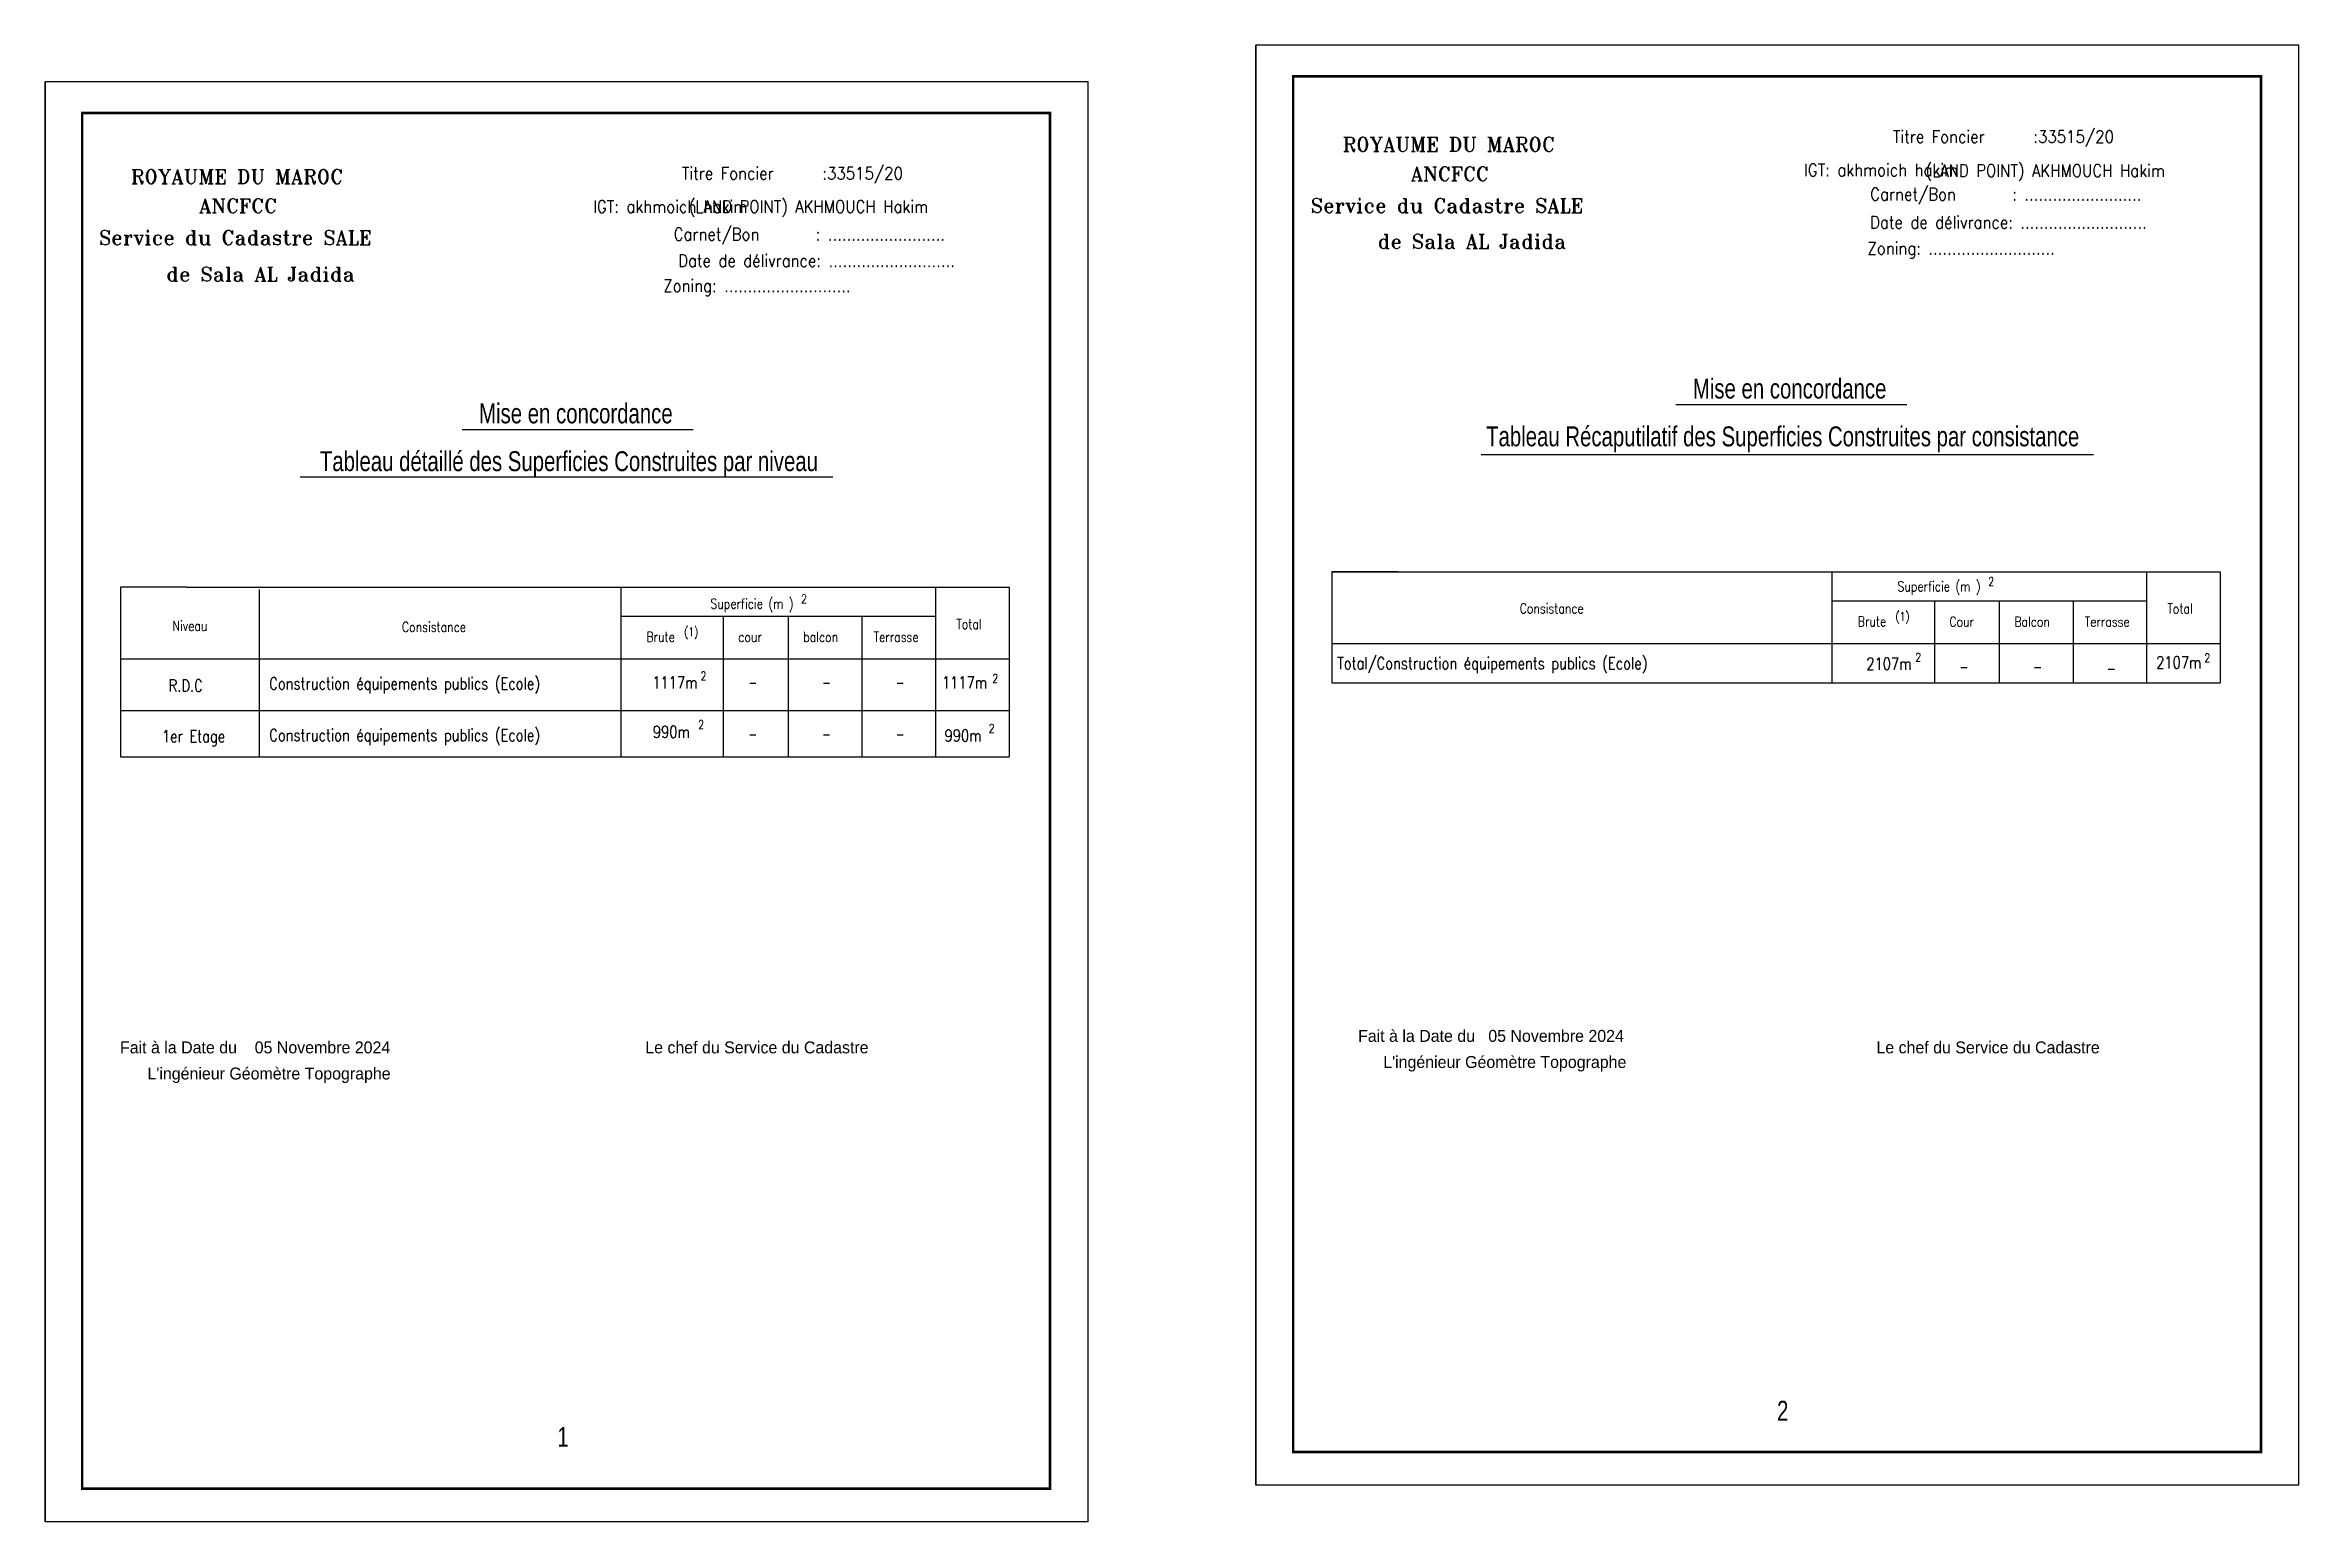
# Model space of a CAD drawing. Header units: millimetres. Extents: x 376567 to 377468, y 378762 to 378979.
# Drawn here: x 377241.1 to 377468, y 378799 to 378947.7 of the extents above; entities that cross this region are included whole.
import ezdxf
from ezdxf.enums import TextEntityAlignment as Align

# ---------------------------------------------------------------- set-up
doc = ezdxf.new("R2010")
doc.units = ezdxf.units.MM
for name, color, linetype in [('CARTOUCHE', 3, 'Continuous'), ('coul', 7, 'Continuous'), ('LISREY', 7, 'Continuous'), ('Liste de coordonnées', 7, 'Continuous'), ('MiseEnPage', 7, 'Continuous')]:
    doc.layers.add(name, color=color, linetype=linetype)
doc.styles.add('2', font='romant__.ttf', dxfattribs={"height": 0.002})
doc.styles.add('Comic Sans MS', font='comic.ttf', dxfattribs={"oblique": 20, "height": 0.125})
doc.styles.add('ROMANC', font='romanc.shx')
doc.styles.add('style2', font='swisscl.ttf')

msp = doc.modelspace()

# ---------------------------------------------------------------- texts
at = {"color": 0, "style": '2'}
for s, p in [('ROYAUME DU MAROC', (377382.39, 378936.94)), ('de Sala AL Jadida', (377384.72, 378927.17)), ('de Sala AL Jadida', (377262.75, 378923.88))]:
    msp.add_text(s, height=1.44, dxfattribs=at).set_placement(p, align=Align.CENTER)
at = {"style": '2', "width": 0.88}
for s, p in [('Titre Foncier     :33515/20', (377438.23, 378937.82)), ('Titre Foncier     :33515/20', (377316.31, 378934.13)), ('IGT: akhmoich hakim', (377425.92, 378934.47)), ('Carnet/Bon      : .........................', (377438.48, 378932.03)), ('IGT: akhmoich hakim', (377304.01, 378930.78)), ('Carnet/Bon      : .........................', (377318.01, 378928)), ('Date de délivrance: ...........................', (377438.74, 378929.2)), ('Date de délivrance: ...........................', (377318.74, 378925.33)), ('Zoning: ...........................', (377433.98, 378926.58)), ('Zoning: ...........................', (377312.74, 378922.81))]:
    msp.add_text(s, height=1.25, dxfattribs=at).set_placement(p, align=Align.CENTER)
at = {"style": '2'}
for s, p in [('ROYAUME DU MAROC', (377260.39, 378933.71)), ('ANCFCC', (377382.49, 378933.98)), ('ANCFCC', (377260.49, 378930.76)), ('Service du Cadastre SALE', (377382.22, 378930.79)), ('Service du Cadastre SALE', (377260.22, 378927.56))]:
    msp.add_text(s, height=1.44, dxfattribs=at).set_placement(p, align=Align.CENTER)
at = {"style": '2', "width": 0.88}
for p in [(377430.4, 378934.4), (377305.89, 378930.78)]:
    msp.add_text('(LAND POINT) AKHMOUCH Hakim', height=1.25, dxfattribs=at).set_placement(p)
at = {"color": 0, "style": 'ROMANC', "width": 0.8}
for s, height, p in [('Superficie (m )', 1.0053, (377308.06, 378890.92)), ('2', 0.865, (377317.18, 378891.48)), ('Superficie (m )', 1.0053, (377427.57, 378892.66)), ('2', 0.865, (377436.7, 378893.23)), ('Niveau', 1.005, (377253.9, 378888.68)), ('Total', 1.005, (377332.81, 378888.87)), ('Consistance ', 1.0053, (377389.53, 378890.44)), ('Brute', 1.005, (377423.57, 378889.13)), ('(1)', 0.865, (377427.36, 378889.7)), ('Cour', 1.005, (377432.79, 378889.11)), ('Balcon ', 1.005, (377439.33, 378889.11)), ('Terrasse', 1.005, (377446.42, 378889.11)), ('Total', 1.005, (377454.74, 378890.42)), ('Consistance ', 1.0053, (377277, 378888.58)), ('Brute', 1.005, (377301.61, 378887.58)), ('(1)', 0.865, (377305.41, 378888.15)), ('cour', 1.005, (377310.86, 378887.57)), ('balcon ', 1.005, (377317.4, 378887.57)), ('Terrasse', 1.005, (377324.49, 378887.57)), ('Total/Construction équipements publics (Ecole)', 1.2064, (377371.16, 378884.82)), ('2107m', 1.206, (377424.43, 378884.78)), ('2', 0.865, (377429.36, 378885.59)), ('2107m', 1.206, (377453.61, 378884.91)), ('2', 0.865, (377458.47, 378885.53)), (' R.D.C', 1.206, (377252.85, 378882.57)), ('Construction équipements publics (Ecole)', 1.2064, (377263.64, 378882.78)), ('1117m', 1.206, (377302.2, 378882.89)), ('2', 0.865, (377307.06, 378883.72)), ('1117m', 1.206, (377331.36, 378882.89)), ('2', 0.865, (377336.43, 378883.47)), ('1er Etage', 1.206, (377252.83, 378877.47)), ('Construction équipements publics (Ecole)', 1.2064, (377263.64, 378877.59)), ('990m', 1.206, (377302.26, 378877.91)), ('2', 0.865, (377306.83, 378878.83)), ('990m', 1.206, (377331.63, 378877.55)), ('2', 0.865, (377336.08, 378878.43))]:
    msp.add_text(s, height=height, dxfattribs=at).set_placement(p)
at = {"layer": 'Liste de coordonnées', "color": 0, "style": 'Comic Sans MS'}
for s, p in [('Fait à la Date du    05 Novembre 2024', (377262.22, 378846.15)), ('Le chef du Service du Cadastre', (377312.74, 378846.15)), ('Le chef du Service du Cadastre', (377436.69, 378846.15))]:
    msp.add_text(s, height=1.2, dxfattribs=at).set_placement(p, align=Align.CENTER)
at = {"layer": 'Liste de coordonnées', "style": 'Comic Sans MS'}
for s, p in [('Fait à la Date du   05 Novembre 2024', (377386.64, 378847.31)), ("L'ingénieur Géomètre Topographe", (377263.62, 378843.52)), ("L'ingénieur Géomètre Topographe", (377388.03, 378844.68))]:
    msp.add_text(s, height=1.2, dxfattribs=at).set_placement(p, align=Align.CENTER)
at = {"layer": 'MiseEnPage', "color": 0, "style": 'style2'}
for s, p in [('Mise en concordance', (377416.71, 378912.08)), ('Mise en concordance', (377294.51, 378909.58)), ('Tableau Récaputilatif des Superficies Construites par consistance', (377416.01, 378907.27)), ('Tableau détaillé des Superficies Construites par niveau', (377293.81, 378904.77))]:
    msp.add_text(s, height=2, dxfattribs=at).set_placement(p, align=Align.CENTER)
for s, p in [('2', (377415.44, 378809.17)), ('1', (377292.64, 378806.54))]:
    msp.add_text(s, height=2, dxfattribs=at).set_placement(p)

# ---------------------------------------------------------------- linework, layer by layer
at = {"color": 0}
for p, q in [((377362.98, 378947.66), (377362.98, 378802.66)), ((377362.98, 378947.66), (377362.98, 378802.66)), ((377362.98, 378947.66), (377362.98, 378802.66)), ((377362.98, 378802.86), (377362.98, 378947.66)), ((377362.98, 378947.66), (377362.98, 378802.66)), ((377362.98, 378802.66), (377362.98, 378947.66)), ((377362.98, 378947.66), (377362.98, 378802.66)), ((377362.98, 378802.66), (377362.98, 378947.66)), ((377362.98, 378947.66), (377362.98, 378802.66)), ((377362.98, 378947.66), (377362.98, 378802.66)), ((377362.98, 378802.66), (377362.98, 378947.66)), ((377362.98, 378947.66), (377362.98, 378802.66)), ((377362.98, 378802.66), (377362.98, 378947.66)), ((377362.98, 378947.66), (377362.98, 378802.66)), ((377362.98, 378947.66), (377362.98, 378802.86)), ((377362.98, 378802.66), (377362.98, 378947.66)), ((377467.98, 378802.66), (377467.98, 378947.66)), ((377241.07, 378943.97), (377241.07, 378798.97)), ((377241.07, 378943.97), (377241.07, 378798.97)), ((377241.07, 378943.97), (377241.07, 378798.97)), ((377241.07, 378799.17), (377241.07, 378943.97)), ((377241.07, 378943.97), (377241.07, 378798.97)), ((377241.07, 378798.97), (377241.07, 378943.97)), ((377241.07, 378943.97), (377241.07, 378798.97)), ((377241.07, 378798.97), (377241.07, 378943.97)), ((377241.07, 378943.97), (377241.07, 378798.97)), ((377241.07, 378943.97), (377241.07, 378798.97)), ((377241.07, 378798.97), (377241.07, 378943.97)), ((377241.07, 378943.97), (377241.07, 378798.97)), ((377241.07, 378798.97), (377241.07, 378943.97)), ((377241.07, 378943.97), (377241.07, 378798.97)), ((377241.07, 378943.97), (377241.07, 378799.17)), ((377241.07, 378798.97), (377241.07, 378943.97)), ((377346.07, 378798.97), (377346.07, 378943.97)), ((377370.61, 378887.43), (377460.06, 378887.43)), ((377452.65, 378887.43), (377460.06, 378887.43)), ((377370.61, 378883.46), (377460.06, 378883.46)), ((377248.68, 378880.68), (377338.13, 378880.68)), ((377248.68, 378876.01), (377338.13, 378876.01)), ((377248.68, 378876.01), (377338.13, 378876.01)), ((377248.68, 378876.01), (377338.13, 378876.01)), ((377467.98, 378802.66), (377362.98, 378802.66)), ((377346.07, 378798.97), (377241.07, 378798.97))]:
    msp.add_line(p, q, dxfattribs=at)
at = {"color": 0, "flags": 128}
msp.add_lwpolyline([(377467.98, 378947.66), (377362.98, 378947.66)], dxfattribs=at)
at = {"color": 0, "const_width": 0.25, "flags": 128}
for points in [[(377366.72, 378806.02), (377464.16, 378806.02), (377464.16, 378944.52), (377366.72, 378944.52)], [(377244.81, 378802.33), (377342.24, 378802.33), (377342.24, 378940.83), (377244.81, 378940.83)], [(377244.81, 378802.33), (377342.24, 378802.33), (377342.24, 378940.83), (377244.81, 378940.83)]]:
    msp.add_lwpolyline(points, close=True, dxfattribs=at)
at = {"color": 0, "lineweight": 30, "flags": 128}
for points in [[(377312.64, 378883.4), (377312.03, 378883.4)], [(377320.06, 378883.4), (377319.45, 378883.4)], [(377327.47, 378883.4), (377326.86, 378883.4)], [(377434.57, 378884.95), (377433.96, 378884.95)], [(377441.99, 378884.95), (377441.37, 378884.95)], [(377449.4, 378884.79), (377448.79, 378884.79)], [(377312.64, 378878.2), (377312.03, 378878.2)], [(377320.06, 378878.2), (377319.45, 378878.2)], [(377327.47, 378878.2), (377326.86, 378878.2)]]:
    msp.add_lwpolyline(points, dxfattribs=at)
at = {"layer": 'CARTOUCHE', "color": 8, "flags": 128}
msp.add_lwpolyline([(377346.07, 378943.97), (377241.07, 378943.97)], dxfattribs=at)
at = {"layer": 'coul', "linetype": 'Continuous'}
msp.add_line((377370.61, 378894.62), (377460.06, 378894.62), dxfattribs=at)
at = {"layer": 'coul', "color": 0, "linetype": 'Continuous', "flags": 128}
for points in [[(377405.26, 378911.47), (377428.51, 378911.47)], [(377283.06, 378908.97), (377306.31, 378908.97)]]:
    msp.add_lwpolyline(points, dxfattribs=at)
at = {"layer": 'coul', "linetype": 'Continuous', "flags": 128}
for points in [[(377385.64, 378906.45), (377447.3, 378906.45)], [(377266.76, 378904.21), (377320.38, 378904.21)]]:
    msp.add_lwpolyline(points, dxfattribs=at)
at = {"layer": 'LISREY', "color": 0}
for p, q in [((377377.28, 378894.62), (377370.61, 378894.62)), ((377370.61, 378894.62), (377370.61, 378883.46)), ((377377.28, 378894.62), (377460.06, 378894.62)), ((377420.96, 378894.62), (377420.96, 378883.46)), ((377452.65, 378894.62), (377452.65, 378883.46)), ((377460.06, 378894.62), (377460.06, 378883.46)), ((377255.35, 378893.07), (377248.68, 378893.07)), ((377248.68, 378893.07), (377248.68, 378876.01)), ((377255.35, 378893.07), (377338.13, 378893.07)), ((377262.63, 378892.84), (377262.63, 378876.01)), ((377299.03, 378893.07), (377299.03, 378876.01)), ((377330.72, 378893.07), (377330.72, 378876.01)), ((377338.13, 378893.07), (377338.13, 378876.01)), ((377299.03, 378890.16), (377330.72, 378890.16)), ((377309.35, 378890.16), (377309.35, 378876.01)), ((377315.9, 378890.16), (377315.9, 378876.01)), ((377323.31, 378890.16), (377323.31, 378885.88)), ((377420.96, 378891.71), (377452.65, 378891.71)), ((377431.28, 378891.71), (377431.28, 378883.46)), ((377437.82, 378891.71), (377437.82, 378883.46)), ((377445.24, 378891.71), (377445.24, 378883.46)), ((377370.61, 378887.43), (377437.82, 378887.43)), ((377370.61, 378887.43), (377437.82, 378887.43)), ((377370.67, 378887.43), (377460.06, 378887.43)), ((377452.65, 378887.43), (377460.06, 378887.43)), ((377452.65, 378887.43), (377460.06, 378887.43)), ((377248.74, 378885.88), (377338.13, 378885.88)), ((377323.31, 378885.88), (377323.31, 378876.01))]:
    msp.add_line(p, q, dxfattribs=at)

msp.set_redraw_order([(e.dxf.handle, doc.entitydb.next_handle()) for e in msp.query("TEXT MTEXT ATTDEF DIMENSION ARC_DIMENSION")])  # texts and dimensions are drawn at this point

doc.saveas('drawing.dxf')
